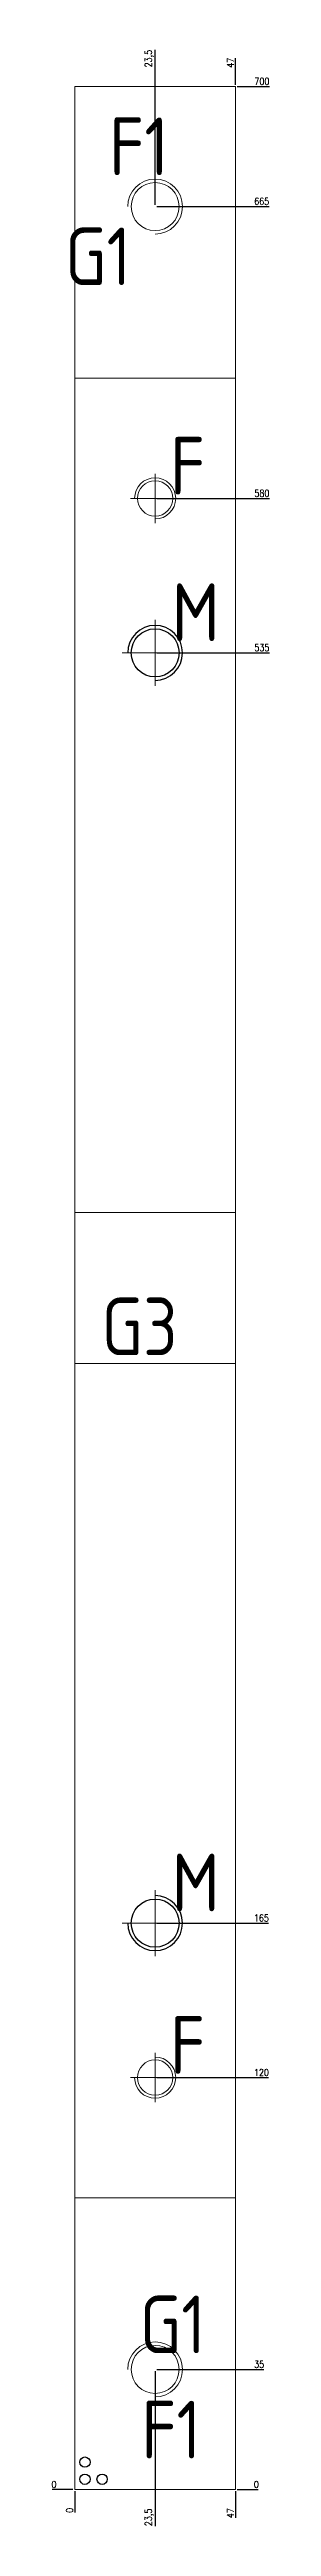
# Model space of a CAD drawing. Header units: millimetres. Extents: x 48729 to 52518, y -13032 to -10902.
# Drawn here: x 51026 to 51090, y -11916 to -11194 of the extents above; entities that cross this region are included whole.
import ezdxf
from ezdxf.enums import TextEntityAlignment as Align

# ---------------------------------------------------------------- set-up
doc = ezdxf.new("R2010")
doc.units = ezdxf.units.MM
for name, pattern in [('ACAD_ISO03W100', [0]), ('CENTER', [0]), ('DASHED', [0]), ('HIDDEN', [0])]:
    doc.linetypes.add(name, pattern=pattern)
for name, color, linetype in [('B2', 255, 'Continuous'), ('B2_O', 40, 'Continuous'), ('DIM', 4, 'Continuous'), ('TEXT', 4, 'Continuous')]:
    doc.layers.add(name, color=color, linetype=linetype)
doc.styles.add('gbenor', font='gbenor.shx', dxfattribs={"bigfont": 'gbcbig.shx'})
doc.styles.get("Standard").update_dxf_attribs({"font": 'txt.shx', "width": 0.85, "bigfont": 'ctxt.shx'})
doc.dimstyles.new('T-2-WX', dxfattribs={"dimtxt": 2, "dimasz": 2, "dimexe": 0.5, "dimexo": 0.5, "dimgap": 0.5, "dimtad": 1, "dimtxsty": 'Standard', "dimblk": 'OPEN30', "dimcen": 0, "dimazin": 3, "dimtfac": 1, "dimtmove": 0, "dimatfit": 3, "dimldrblk": 'OPEN30', "dimlwd": -1, "dimlwe": -1})

msp = doc.modelspace()

# ---------------------------------------------------------------- texts
at = {"layer": 'TEXT', "color": 4, "style": 'gbenor'}
for s, p in [('F1', (51051.361, -11222.407)), ('G1 ', (51043.937, -11254.448)), ('F', (51065.556, -11315.454)), ('M', (51067.913, -11358.097)), ('G3 ', (51056.062, -11566.148)), ('M', (51067.913, -11728.097)), ('F', (51065.556, -11775.454)), ('G1 ', (51065.761, -11856.848)), ('F1', (51060.762, -11887.489))]:
    msp.add_text(s, height=16.8, dxfattribs=at).set_placement(p, align=Align.MIDDLE_CENTER)

# ---------------------------------------------------------------- blocks, each defined once
blk = doc.blocks.new('*D7673')
at = {"layer": 'Defpoints', "color": 0}
for p in [(51032.56, -11904.95), (51079.56, -11904.95), (51084.56, -11904.95)]:
    blk.add_point(p, dxfattribs=at)
at = {"layer": 'DIM', "color": 0}
blk.add_line((51080.06, -11904.95), (51086.19, -11904.95), dxfattribs=at)
at = {"layer": 'DIM', "color": 0, "insert": (51085.63, -11903.45), "char_height": 2, "attachment_point": 5}
blk.add_mtext('0', dxfattribs=at)
blk = doc.blocks.new('_Open30')
blk = doc.blocks.new('*D7674')
at = {"layer": 'Defpoints', "color": 0}
for p in [(51056.06, -11869.95), (51084.56, -11869.95), (51032.56, -11904.95)]:
    blk.add_point(p, dxfattribs=at)
at = {"layer": 'DIM', "color": 0}
blk.add_line((51056.56, -11869.95), (51087.81, -11869.95), dxfattribs=at)
at = {"layer": 'DIM', "color": 0, "insert": (51086.44, -11868.45), "char_height": 2, "attachment_point": 5}
blk.add_mtext('35', dxfattribs=at)
blk = doc.blocks.new('*D7675')
at = {"layer": 'Defpoints', "color": 0}
for p in [(51056.06, -11784.95), (51084.56, -11784.95), (51032.56, -11904.95)]:
    blk.add_point(p, dxfattribs=at)
at = {"layer": 'DIM', "color": 0}
blk.add_line((51056.56, -11784.95), (51089.19, -11784.95), dxfattribs=at)
at = {"layer": 'DIM', "color": 0, "insert": (51087.13, -11783.45), "char_height": 2, "attachment_point": 5}
blk.add_mtext('120', dxfattribs=at)
blk = doc.blocks.new('*D7676')
at = {"layer": 'Defpoints', "color": 0}
for p in [(51056.06, -11739.95), (51084.56, -11739.95), (51032.56, -11904.95)]:
    blk.add_point(p, dxfattribs=at)
at = {"layer": 'DIM', "color": 0}
blk.add_line((51056.56, -11739.95), (51089.19, -11739.95), dxfattribs=at)
at = {"layer": 'DIM', "color": 0, "insert": (51087.13, -11738.45), "char_height": 2, "attachment_point": 5}
blk.add_mtext('165', dxfattribs=at)
blk = doc.blocks.new('*D7677')
at = {"layer": 'Defpoints', "color": 0}
for p in [(51056.06, -11369.95), (51084.56, -11369.95), (51032.56, -11904.95)]:
    blk.add_point(p, dxfattribs=at)
at = {"layer": 'DIM', "color": 0}
blk.add_line((51056.56, -11369.95), (51089.43, -11369.95), dxfattribs=at)
at = {"layer": 'DIM', "color": 0, "insert": (51087.25, -11368.45), "char_height": 2, "attachment_point": 5}
blk.add_mtext('535', dxfattribs=at)
blk = doc.blocks.new('*D7678')
at = {"layer": 'Defpoints', "color": 0}
for p in [(51056.06, -11324.95), (51084.56, -11324.95), (51032.56, -11904.95)]:
    blk.add_point(p, dxfattribs=at)
at = {"layer": 'DIM', "color": 0}
blk.add_line((51056.56, -11324.95), (51089.43, -11324.95), dxfattribs=at)
at = {"layer": 'DIM', "color": 0, "insert": (51087.25, -11323.45), "char_height": 2, "attachment_point": 5}
blk.add_mtext('580', dxfattribs=at)
blk = doc.blocks.new('*D7679')
at = {"layer": 'Defpoints', "color": 0}
for p in [(51056.06, -11239.95), (51084.56, -11239.95), (51032.56, -11904.95)]:
    blk.add_point(p, dxfattribs=at)
at = {"layer": 'DIM', "color": 0}
blk.add_line((51056.56, -11239.95), (51089.35, -11239.95), dxfattribs=at)
at = {"layer": 'DIM', "color": 0, "insert": (51087.21, -11238.45), "char_height": 2, "attachment_point": 5}
blk.add_mtext('665', dxfattribs=at)
blk = doc.blocks.new('*D7680')
at = {"layer": 'Defpoints', "color": 0}
for p in [(51079.56, -11204.95), (51084.56, -11204.95), (51032.56, -11904.95)]:
    blk.add_point(p, dxfattribs=at)
at = {"layer": 'DIM', "color": 0}
blk.add_line((51080.06, -11204.95), (51089.43, -11204.95), dxfattribs=at)
at = {"layer": 'DIM', "color": 0, "insert": (51087.25, -11203.45), "char_height": 2, "attachment_point": 5}
blk.add_mtext('700', dxfattribs=at)
blk = doc.blocks.new('*D7681')
at = {"layer": 'Defpoints', "color": 0}
for p in [(51027.56, -11904.95), (51032.56, -11904.95), (51032.56, -11904.95)]:
    blk.add_point(p, dxfattribs=at)
at = {"layer": 'DIM', "color": 0}
blk.add_line((51032.06, -11904.95), (51025.93, -11904.95), dxfattribs=at)
at = {"layer": 'DIM', "color": 0, "insert": (51026.49, -11903.45), "char_height": 2, "attachment_point": 5}
blk.add_mtext('0', dxfattribs=at)
blk = doc.blocks.new('*D7682')
at = {"layer": 'Defpoints', "color": 0}
for p in [(51032.56, -11904.95), (51079.56, -11904.95), (51079.56, -11909.95)]:
    blk.add_point(p, dxfattribs=at)
at = {"layer": 'DIM', "color": 0}
blk.add_line((51079.56, -11905.45), (51079.56, -11913.2), dxfattribs=at)
at = {"layer": 'DIM', "color": 0, "insert": (51078.06, -11911.82), "char_height": 2, "attachment_point": 5, "rotation": 90}
blk.add_mtext('47', dxfattribs=at)
blk = doc.blocks.new('*D7683')
at = {"layer": 'Defpoints', "color": 0}
for p in [(51056.06, -11869.95), (51032.56, -11904.95), (51056.06, -11909.95)]:
    blk.add_point(p, dxfattribs=at)
at = {"layer": 'DIM', "color": 0}
blk.add_line((51056.06, -11870.45), (51056.06, -11915.63), dxfattribs=at)
at = {"layer": 'DIM', "color": 0, "insert": (51054.37, -11913.04), "char_height": 2, "attachment_point": 5, "rotation": 90}
blk.add_mtext('23,5', dxfattribs=at)
blk = doc.blocks.new('*D7684')
at = {"layer": 'Defpoints', "color": 0}
for p in [(51032.56, -11904.95), (51032.56, -11904.95), (51032.56, -11909.95)]:
    blk.add_point(p, dxfattribs=at)
at = {"layer": 'DIM', "color": 0}
blk.add_line((51032.56, -11905.45), (51032.56, -11911.58), dxfattribs=at)
at = {"layer": 'DIM', "color": 0, "insert": (51031.06, -11911.01), "char_height": 2, "attachment_point": 5, "rotation": 90}
blk.add_mtext('0', dxfattribs=at)
blk = doc.blocks.new('*D7685')
at = {"layer": 'Defpoints', "color": 0}
for p in [(51079.56, -11199.95), (51079.56, -11204.95), (51032.56, -11904.95)]:
    blk.add_point(p, dxfattribs=at)
at = {"layer": 'DIM', "color": 0}
blk.add_line((51079.56, -11204.45), (51079.56, -11196.7), dxfattribs=at)
at = {"layer": 'DIM', "color": 0, "insert": (51078.06, -11198.07), "char_height": 2, "attachment_point": 5, "rotation": 90}
blk.add_mtext('47', dxfattribs=at)
blk = doc.blocks.new('*D7686')
at = {"layer": 'Defpoints', "color": 0}
for p in [(51056.06, -11199.95), (51056.06, -11239.95), (51032.56, -11904.95)]:
    blk.add_point(p, dxfattribs=at)
at = {"layer": 'DIM', "color": 0}
blk.add_line((51056.06, -11239.45), (51056.06, -11194.27), dxfattribs=at)
at = {"layer": 'DIM', "color": 0, "insert": (51054.37, -11196.86), "char_height": 2, "attachment_point": 5, "rotation": 90}
blk.add_mtext('23,5', dxfattribs=at)

# ---------------------------------------------------------------- dimensions: what is measured, and where the dimension line sits
at = {"layer": 'DIM', "color": 94}
for feature_location, offset, dtype, origin, picture, middle in [((51056.062, -11239.948), (0, 40), 1, (51032.562, -11904.948), '*D7686', (51054.371, -11196.857)), ((51079.562, -11204.948), (0, 5), 1, (51032.562, -11904.948), '*D7685', (51078.062, -11198.072)), ((51079.562, -11204.948), (5, 0), 0, (51032.562, -11904.948), '*D7680', (51087.247, -11203.448)), ((51056.062, -11239.948), (28.5, 0), 0, (51032.562, -11904.948), '*D7679', (51087.207, -11238.448)), ((51056.062, -11324.948), (28.5, 0), 0, (51032.562, -11904.948), '*D7678', (51087.247, -11323.448)), ((51056.062, -11369.948), (28.5, 0), 0, (51032.562, -11904.948), '*D7677', (51087.247, -11368.448)), ((51056.062, -11739.948), (28.5, 0), 0, (51032.562, -11904.948), '*D7676', (51087.126, -11738.448)), ((51056.062, -11784.948), (28.5, 0), 0, (51032.562, -11904.948), '*D7675', (51087.126, -11783.448)), ((51056.062, -11869.948), (28.5, 0), 0, (51032.562, -11904.948), '*D7674', (51086.438, -11868.448)), ((51056.062, -11869.948), (0, -40), 1, (51032.562, -11904.948), '*D7683', (51054.371, -11913.038)), ((51032.561525038, -11904.947960752), (-5, 0), 0, (51032.561525038, -11904.947960752), '*D7681', (51026.494858372, -11903.447960752)), ((51079.561525038, -11904.947960752), (5, 0), 0, (51032.561525038, -11904.947960752), '*D7673', (51085.628191705, -11903.447960752)), ((51032.561525038, -11904.947960752), (0, -5), 1, (51032.561525038, -11904.947960752), '*D7684', (51031.061525038, -11911.014627419)), ((51079.562, -11904.948), (0, -5), 1, (51032.562, -11904.948), '*D7682', (51078.062, -11911.824))]:
    dim = msp.add_ordinate_dim(feature_location=feature_location, offset=offset, dtype=dtype, origin=origin, dimstyle='T-2-WX', dxfattribs=at)
    dim.commit()
    dim.dimension.update_dxf_attribs({"geometry": picture, "text_midpoint": middle})

# ---------------------------------------------------------------- linework, layer by layer
at = {"layer": 'B2', "lineweight": 13, "ltscale": 0.5}
msp.add_lwpolyline([(51079.562, -11904.948), (51032.562, -11904.948), (51032.562, -11204.948), (51079.562, -11204.948)], close=True, dxfattribs=at)
at = {"layer": 'B2_O', "color": 4, "linetype": 'CENTER', "lineweight": 15}
for p, q in [((51056.062, -11332.148), (51056.062, -11317.748)), ((51048.862, -11324.948), (51063.262, -11324.948)), ((51056.062, -11379.548), (51056.062, -11360.348)), ((51046.462, -11369.948), (51065.662, -11369.948)), ((51056.062, -11730.348), (51056.062, -11749.548)), ((51046.462, -11739.948), (51065.662, -11739.948)), ((51056.062, -11777.748), (51056.062, -11792.148)), ((51048.862, -11784.948), (51063.262, -11784.948))]:
    msp.add_line(p, q, dxfattribs=at)
at = {"layer": 'B2_O', "color": 94, "linetype": 'HIDDEN', "lineweight": 15, "ltscale": 2}
for points in [[(51032.562, -11289.948), (51032.562, -11204.948), (51079.562, -11204.948), (51079.562, -11289.948)], [(51032.562, -11819.948), (51032.562, -11904.948), (51079.562, -11904.948), (51079.562, -11819.948)]]:
    msp.add_lwpolyline(points, close=True, dxfattribs=at)
at = {"layer": 'B2_O', "color": 94, "linetype": 'Continuous', "lineweight": 15}
msp.add_lwpolyline([(51032.562, -11576.948), (51032.562, -11532.948), (51079.562, -11532.948), (51079.562, -11576.948)], close=True, dxfattribs=at)
at = {"layer": 'B2_O', "linetype": 'Continuous', "lineweight": 15}
for centre in [(51056.062, -11239.948), (51056.062, -11869.948)]:
    msp.add_circle(centre, 7, dxfattribs=at)
at = {"layer": 'B2_O', "color": 4, "linetype": 'DASHED', "lineweight": 15}
for centre in [(51056.062, -11324.948), (51056.062, -11784.948)]:
    msp.add_circle(centre, 5.15, dxfattribs=at)
at = {"layer": 'B2_O', "color": 4, "linetype": 'ACAD_ISO03W100', "ltscale": 2}
for centre in [(51056.062, -11369.948), (51056.062, -11739.948)]:
    msp.add_circle(centre, 7, dxfattribs=at)
at = {"layer": 'B2_O', "linetype": 'Continuous', "lineweight": 15}
for centre in [(51056.062, -11239.948), (51056.062, -11869.948)]:
    msp.add_arc(centre, 8, 270, 180, dxfattribs=at)
at = {"layer": 'B2_O', "color": 4, "linetype": 'DASHED', "lineweight": 15}
for centre, start, end in [((51056.062, -11324.948), 270, 180), ((51056.062, -11784.948), 180, 90)]:
    msp.add_arc(centre, 6, start, end, dxfattribs=at)
at = {"layer": 'B2_O', "color": 4, "linetype": 'ACAD_ISO03W100', "ltscale": 2}
for centre, start, end in [((51056.062, -11369.948), 270, 180), ((51056.062, -11739.948), 180, 90)]:
    msp.add_arc(centre, 8, start, end, dxfattribs=at)
at = {"layer": 'TEXT', "color": 4}
for centre in [(51035.562, -11896.948), (51035.562, -11901.948), (51040.562, -11901.948)]:
    msp.add_circle(centre, 1.5, dxfattribs=at)

msp.set_redraw_order([(e.dxf.handle, doc.entitydb.next_handle()) for e in msp.query("TEXT MTEXT ATTDEF DIMENSION ARC_DIMENSION")])  # texts and dimensions are drawn at this point

doc.saveas('drawing.dxf')
